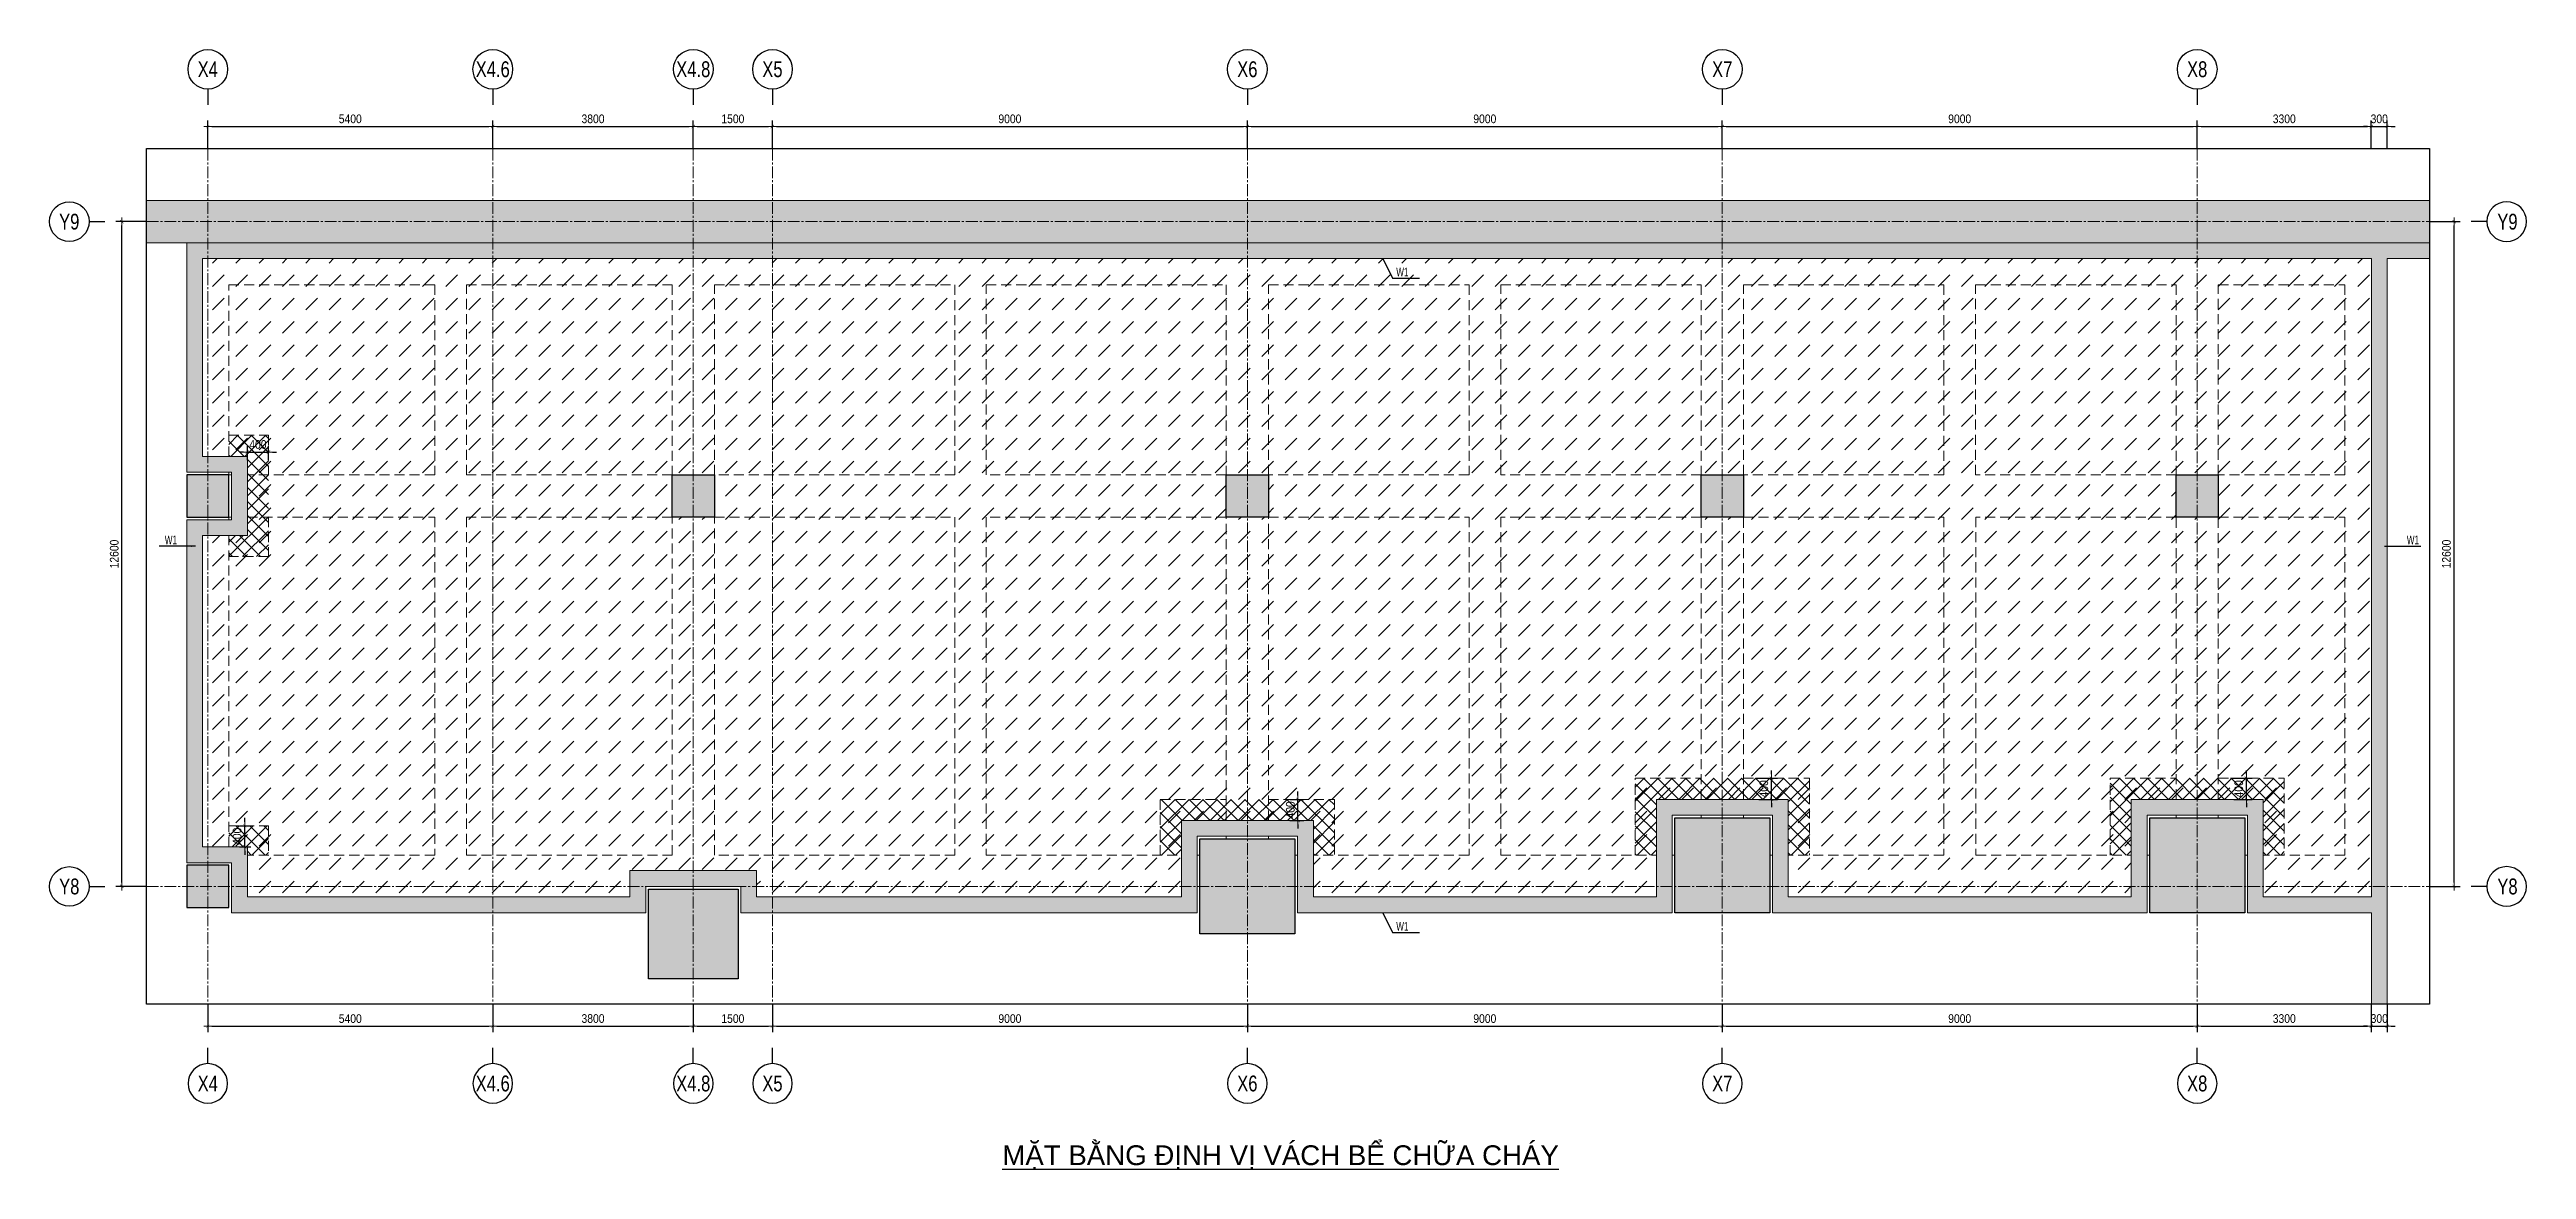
# Model space of a CAD drawing. Extents: x 512210 to 544733856, y -92216 to 2317910607.
# Drawn here: x 703897 to 750836, y -18793 to 2432 of the extents above; entities that cross this region are included whole.
import ezdxf
from ezdxf.enums import TextEntityAlignment as Align

# ---------------------------------------------------------------- set-up
doc = ezdxf.new("R2010")
doc.units = 0
doc.header["$LTSCALE"] = 300
doc.header["$MEASUREMENT"] = 0
for name, pattern in [('CENTER2', [1.125, 0.75, -0.125, 0.125, -0.125]), ('HIDDEN', [0.375, 0.25, -0.125]), ('HIDDEN2', [4.7625, 3.175, -1.5875])]:
    doc.linetypes.add(name, pattern=pattern)
doc.layers.get('0').update_dxf_attribs({"linetype": 'CONTINUOUS'})
doc.layers.get('DEFPOINTS').update_dxf_attribs({"linetype": 'CONTINUOUS'})
for name, color, linetype, lineweight in [('00-TT.Dim', 8, 'CONTINUOUS', 13), ('NDC_S_AXIS', 5, 'CENTER2', 15), ('NDC_S_BEAM', 3, 'HIDDEN2', 20), ('NDC_S_DIM', 1, 'CONTINUOUS', 15), ('NDC_S_HATCH COLUMN AND WALL', 251, 'CONTINUOUS', 13), ('NDC_S_HATCH MATERIAL', 8, 'CONTINUOUS', 13), ('NDC_S_SLAB', 2, 'CONTINUOUS', 18)]:
    doc.layers.add(name, color=color, linetype=linetype, lineweight=lineweight)
doc.layers.add('A-SYM', color=7, linetype='CONTINUOUS')
doc.layers.add('NDC_S-COLUMN', color=4, linetype='CONTINUOUS')
doc.styles.add('02. TT-ArialS', font='3t-unicode.shx', dxfattribs={"width": 0.7})
doc.styles.add('Heerim', font='', dxfattribs={"width": 0.8})
doc.styles.add('NDC_ARIAL', font='arial.ttf', dxfattribs={"width": 0.85})
doc.styles.get("Standard").update_dxf_attribs({"font": 'arial.ttf'})
doc.styles.get('Heerim').set_extended_font_data('Dotum')
doc.dimstyles.new('NDC_1-75', dxfattribs={"dimscale": 75, "dimtxt": 2.2, "dimasz": 1, "dimexe": 1.5, "dimexo": 0, "dimgap": 0.8, "dimtad": 1, "dimdec": 0, "dimdsep": 46, "dimtxsty": 'NDC_ARIAL', "dimblk": 'DIMMARK', "dimcen": 49999.938995, "dimdle": 1.5, "dimclrd": 1, "dimclre": 1, "dimclrt": 3, "dimadec": 0, "dimazin": 0, "dimtfac": 1, "dimtdec": 0, "dimtix": 1, "dimtmove": 1, "dimatfit": 3, "dimfxl": 1, "dimarcsym": 0})
pattern_1 = [(45, (0, 4129.25), (-132.58252, 132.58252), []), (135, (0, 4129.25), (-132.58252, -132.58252), [])]

msp = doc.modelspace()

# ---------------------------------------------------------------- texts
at = {"linetype": 'HIDDEN'}
msp.add_text('%%UMẶT BẰNG ĐỊNH VỊ VÁCH BỂ CHỮA CHÁY', height=375, dxfattribs=at).set_placement((721952.7, -18710.6))
at = {"layer": '00-TT.Dim', "color": 90, "style": '02. TT-ArialS', "width": 0.7}
for p in [(729417.8, -1866.5), (706080.8, -6944.6), (748568.3, -6944.6), (729417.8, -14266.5)]:
    msp.add_text('W1', height=165, dxfattribs=at).set_placement(p)

# ---------------------------------------------------------------- blocks, each defined once
blk = doc.blocks.new('*U1')
for q in [(0, 0), (0, 2)]:
    blk.add_line((0, 4), q)
blk.add_circle((0, 9), 5)
at = {"style": 'Heerim', "width": 0.8}
blk.add_attdef('NO', text='', height=4, dxfattribs=at).set_placement((-0.01, 9.02), align=Align.MIDDLE_CENTER)
blk = doc.blocks.new('DIMMARK')
at = {"layer": 'NDC_S_DIM', "color": 1}
blk.add_line((-1.5, 0), (1, 0), dxfattribs=at)
at = {"layer": 'NDC_S_DIM', "color": 2, "const_width": 0.1}
blk.add_lwpolyline([(-0.42, -0.42), (0.42, 0.42)], dxfattribs=at)
blk = doc.blocks.new('*D512')
at = {"layer": 'DEFPOINTS', "color": 0, "transparency": 16777216}
for p in [(712296, 974), (706896, 554), (712296, 554)]:
    blk.add_point(p, dxfattribs=at)
at = {"layer": 'NDC_S_DIM', "color": 1, "lineweight": -2, "transparency": 16777216}
for p, q in [((706896, 554), (706896, 1086)), ((706971, 974), (712221, 974)), ((712296, 554), (712296, 1086))]:
    blk.add_line(p, q, dxfattribs=at)
at = {"layer": 'NDC_S_DIM', "color": 1, "lineweight": -2, "transparency": 16777216, "xscale": 75, "yscale": 75, "zscale": 75, "rotation": 180}
blk.add_blockref('DIMMARK', (706896, 974), dxfattribs=at)
at = {"layer": 'NDC_S_DIM', "color": 1, "lineweight": -2, "transparency": 16777216, "xscale": 75, "yscale": 75, "zscale": 75}
blk.add_blockref('DIMMARK', (712296, 974), dxfattribs=at)
at = {"layer": 'NDC_S_DIM', "color": 3, "transparency": 16777216, "insert": (709596, 1118), "char_height": 165, "attachment_point": 5, "style": 'NDC_ARIAL'}
blk.add_mtext('5400', dxfattribs=at)
blk = doc.blocks.new('*D513')
at = {"layer": 'DEFPOINTS', "color": 0, "transparency": 16777216}
for p in [(716096, 974), (712296, 554), (716096, 554)]:
    blk.add_point(p, dxfattribs=at)
at = {"layer": 'NDC_S_DIM', "color": 1, "lineweight": -2, "transparency": 16777216}
for p, q in [((712296, 554), (712296, 1086)), ((712371, 974), (716021, 974)), ((716096, 554), (716096, 1086))]:
    blk.add_line(p, q, dxfattribs=at)
at = {"layer": 'NDC_S_DIM', "color": 1, "lineweight": -2, "transparency": 16777216, "xscale": 75, "yscale": 75, "zscale": 75, "rotation": 180}
blk.add_blockref('DIMMARK', (712296, 974), dxfattribs=at)
at = {"layer": 'NDC_S_DIM', "color": 1, "lineweight": -2, "transparency": 16777216, "xscale": 75, "yscale": 75, "zscale": 75}
blk.add_blockref('DIMMARK', (716096, 974), dxfattribs=at)
at = {"layer": 'NDC_S_DIM', "color": 3, "transparency": 16777216, "insert": (714196, 1118), "char_height": 165, "attachment_point": 5, "style": 'NDC_ARIAL'}
blk.add_mtext('3800', dxfattribs=at)
blk = doc.blocks.new('*D514')
at = {"layer": 'DEFPOINTS', "color": 0, "transparency": 16777216}
for p in [(717596, 974), (716096, 554), (717596, 554)]:
    blk.add_point(p, dxfattribs=at)
at = {"layer": 'NDC_S_DIM', "color": 1, "lineweight": -2, "transparency": 16777216}
for p, q in [((716096, 554), (716096, 1086)), ((716171, 974), (717521, 974)), ((717596, 554), (717596, 1086))]:
    blk.add_line(p, q, dxfattribs=at)
at = {"layer": 'NDC_S_DIM', "color": 1, "lineweight": -2, "transparency": 16777216, "xscale": 75, "yscale": 75, "zscale": 75, "rotation": 180}
blk.add_blockref('DIMMARK', (716096, 974), dxfattribs=at)
at = {"layer": 'NDC_S_DIM', "color": 1, "lineweight": -2, "transparency": 16777216, "xscale": 75, "yscale": 75, "zscale": 75}
blk.add_blockref('DIMMARK', (717596, 974), dxfattribs=at)
at = {"layer": 'NDC_S_DIM', "color": 3, "transparency": 16777216, "insert": (716846, 1118), "char_height": 165, "attachment_point": 5, "style": 'NDC_ARIAL'}
blk.add_mtext('1500', dxfattribs=at)
blk = doc.blocks.new('*D515')
at = {"layer": 'DEFPOINTS', "color": 0, "transparency": 16777216}
for p in [(726596, 974), (717596, 554), (726596, 554)]:
    blk.add_point(p, dxfattribs=at)
at = {"layer": 'NDC_S_DIM', "color": 1, "lineweight": -2, "transparency": 16777216}
for p, q in [((717596, 554), (717596, 1086)), ((717671, 974), (726521, 974)), ((726596, 554), (726596, 1086))]:
    blk.add_line(p, q, dxfattribs=at)
at = {"layer": 'NDC_S_DIM', "color": 1, "lineweight": -2, "transparency": 16777216, "xscale": 75, "yscale": 75, "zscale": 75, "rotation": 180}
blk.add_blockref('DIMMARK', (717596, 974), dxfattribs=at)
at = {"layer": 'NDC_S_DIM', "color": 1, "lineweight": -2, "transparency": 16777216, "xscale": 75, "yscale": 75, "zscale": 75}
blk.add_blockref('DIMMARK', (726596, 974), dxfattribs=at)
at = {"layer": 'NDC_S_DIM', "color": 3, "transparency": 16777216, "insert": (722096, 1118), "char_height": 165, "attachment_point": 5, "style": 'NDC_ARIAL'}
blk.add_mtext('9000', dxfattribs=at)
blk = doc.blocks.new('*D516')
at = {"layer": 'DEFPOINTS', "color": 0, "transparency": 16777216}
for p in [(735596, 974), (726596, 554), (735596, 554)]:
    blk.add_point(p, dxfattribs=at)
at = {"layer": 'NDC_S_DIM', "color": 1, "lineweight": -2, "transparency": 16777216}
for p, q in [((726596, 554), (726596, 1086)), ((726671, 974), (735521, 974)), ((735596, 554), (735596, 1086))]:
    blk.add_line(p, q, dxfattribs=at)
at = {"layer": 'NDC_S_DIM', "color": 1, "lineweight": -2, "transparency": 16777216, "xscale": 75, "yscale": 75, "zscale": 75, "rotation": 180}
blk.add_blockref('DIMMARK', (726596, 974), dxfattribs=at)
at = {"layer": 'NDC_S_DIM', "color": 1, "lineweight": -2, "transparency": 16777216, "xscale": 75, "yscale": 75, "zscale": 75}
blk.add_blockref('DIMMARK', (735596, 974), dxfattribs=at)
at = {"layer": 'NDC_S_DIM', "color": 3, "transparency": 16777216, "insert": (731096, 1118), "char_height": 165, "attachment_point": 5, "style": 'NDC_ARIAL'}
blk.add_mtext('9000', dxfattribs=at)
blk = doc.blocks.new('*D517')
at = {"layer": 'DEFPOINTS', "color": 0, "transparency": 16777216}
for p in [(744596, 974), (735596, 554), (744596, 554)]:
    blk.add_point(p, dxfattribs=at)
at = {"layer": 'NDC_S_DIM', "color": 1, "lineweight": -2, "transparency": 16777216}
for p, q in [((735596, 554), (735596, 1086)), ((735671, 974), (744521, 974)), ((744596, 554), (744596, 1086))]:
    blk.add_line(p, q, dxfattribs=at)
at = {"layer": 'NDC_S_DIM', "color": 1, "lineweight": -2, "transparency": 16777216, "xscale": 75, "yscale": 75, "zscale": 75, "rotation": 180}
blk.add_blockref('DIMMARK', (735596, 974), dxfattribs=at)
at = {"layer": 'NDC_S_DIM', "color": 1, "lineweight": -2, "transparency": 16777216, "xscale": 75, "yscale": 75, "zscale": 75}
blk.add_blockref('DIMMARK', (744596, 974), dxfattribs=at)
at = {"layer": 'NDC_S_DIM', "color": 3, "transparency": 16777216, "insert": (740096, 1118), "char_height": 165, "attachment_point": 5, "style": 'NDC_ARIAL'}
blk.add_mtext('9000', dxfattribs=at)
blk = doc.blocks.new('*D518')
at = {"layer": 'DEFPOINTS', "color": 0, "transparency": 16777216}
for p in [(747896, 974), (744596, 554), (747896, 554)]:
    blk.add_point(p, dxfattribs=at)
at = {"layer": 'NDC_S_DIM', "color": 1, "lineweight": -2, "transparency": 16777216}
for p, q in [((744596, 554), (744596, 1086)), ((744671, 974), (747821, 974)), ((747896, 554), (747896, 1086))]:
    blk.add_line(p, q, dxfattribs=at)
at = {"layer": 'NDC_S_DIM', "color": 1, "lineweight": -2, "transparency": 16777216, "xscale": 75, "yscale": 75, "zscale": 75, "rotation": 180}
blk.add_blockref('DIMMARK', (744596, 974), dxfattribs=at)
at = {"layer": 'NDC_S_DIM', "color": 1, "lineweight": -2, "transparency": 16777216, "xscale": 75, "yscale": 75, "zscale": 75}
blk.add_blockref('DIMMARK', (747896, 974), dxfattribs=at)
at = {"layer": 'NDC_S_DIM', "color": 3, "transparency": 16777216, "insert": (746246, 1118), "char_height": 165, "attachment_point": 5, "style": 'NDC_ARIAL'}
blk.add_mtext('3300', dxfattribs=at)
blk = doc.blocks.new('*D519')
at = {"layer": 'DEFPOINTS', "color": 0, "transparency": 16777216}
for p in [(748196, 974), (747896, 554), (748196, 554)]:
    blk.add_point(p, dxfattribs=at)
at = {"layer": 'NDC_S_DIM', "color": 1, "lineweight": -2, "transparency": 16777216}
for p, q in [((747821, 974), (747746, 974)), ((747896, 554), (747896, 1086)), ((747896, 974), (748196, 974)), ((748196, 554), (748196, 1086)), ((748271, 974), (748346, 974))]:
    blk.add_line(p, q, dxfattribs=at)
at = {"layer": 'NDC_S_DIM', "color": 1, "lineweight": -2, "transparency": 16777216, "xscale": 75, "yscale": 75, "zscale": 75}
blk.add_blockref('DIMMARK', (747896, 974), dxfattribs=at)
at = {"layer": 'NDC_S_DIM', "color": 1, "lineweight": -2, "transparency": 16777216, "xscale": 75, "yscale": 75, "zscale": 75, "rotation": 180}
blk.add_blockref('DIMMARK', (748196, 974), dxfattribs=at)
at = {"layer": 'NDC_S_DIM', "color": 3, "transparency": 16777216, "insert": (748046, 1118), "char_height": 165, "attachment_point": 5, "style": 'NDC_ARIAL'}
blk.add_mtext('300', dxfattribs=at)
blk = doc.blocks.new('*D526')
at = {"layer": 'DEFPOINTS', "color": 0, "transparency": 16777216}
for p in [(706896, -15659), (712296, -15659), (712296, -16079)]:
    blk.add_point(p, dxfattribs=at)
at = {"layer": 'NDC_S_DIM', "color": 1, "lineweight": -2, "transparency": 16777216}
for p, q in [((706896, -15659), (706896, -16191)), ((712296, -15659), (712296, -16191)), ((706971, -16079), (712221, -16079))]:
    blk.add_line(p, q, dxfattribs=at)
at = {"layer": 'NDC_S_DIM', "color": 1, "lineweight": -2, "transparency": 16777216, "xscale": 75, "yscale": 75, "zscale": 75, "rotation": 180}
blk.add_blockref('DIMMARK', (706896, -16079), dxfattribs=at)
at = {"layer": 'NDC_S_DIM', "color": 1, "lineweight": -2, "transparency": 16777216, "xscale": 75, "yscale": 75, "zscale": 75}
blk.add_blockref('DIMMARK', (712296, -16079), dxfattribs=at)
at = {"layer": 'NDC_S_DIM', "color": 3, "transparency": 16777216, "insert": (709596, -15935), "char_height": 165, "attachment_point": 5, "style": 'NDC_ARIAL'}
blk.add_mtext('5400', dxfattribs=at)
blk = doc.blocks.new('*D527')
at = {"layer": 'DEFPOINTS', "color": 0, "transparency": 16777216}
for p in [(712296, -15659), (716096, -15659), (716096, -16079)]:
    blk.add_point(p, dxfattribs=at)
at = {"layer": 'NDC_S_DIM', "color": 1, "lineweight": -2, "transparency": 16777216}
for p, q in [((712296, -15659), (712296, -16191)), ((716096, -15659), (716096, -16191)), ((712371, -16079), (716021, -16079))]:
    blk.add_line(p, q, dxfattribs=at)
at = {"layer": 'NDC_S_DIM', "color": 1, "lineweight": -2, "transparency": 16777216, "xscale": 75, "yscale": 75, "zscale": 75, "rotation": 180}
blk.add_blockref('DIMMARK', (712296, -16079), dxfattribs=at)
at = {"layer": 'NDC_S_DIM', "color": 1, "lineweight": -2, "transparency": 16777216, "xscale": 75, "yscale": 75, "zscale": 75}
blk.add_blockref('DIMMARK', (716096, -16079), dxfattribs=at)
at = {"layer": 'NDC_S_DIM', "color": 3, "transparency": 16777216, "insert": (714196, -15934), "char_height": 165, "attachment_point": 5, "style": 'NDC_ARIAL'}
blk.add_mtext('3800', dxfattribs=at)
blk = doc.blocks.new('*D520')
at = {"layer": 'DEFPOINTS', "color": 0, "transparency": 16777216}
for p in [(716096, -15659), (717596, -15659), (717596, -16079)]:
    blk.add_point(p, dxfattribs=at)
at = {"layer": 'NDC_S_DIM', "color": 1, "lineweight": -2, "transparency": 16777216}
for p, q in [((716096, -15659), (716096, -16191)), ((717596, -15659), (717596, -16191)), ((716171, -16079), (717521, -16079))]:
    blk.add_line(p, q, dxfattribs=at)
at = {"layer": 'NDC_S_DIM', "color": 1, "lineweight": -2, "transparency": 16777216, "xscale": 75, "yscale": 75, "zscale": 75, "rotation": 180}
blk.add_blockref('DIMMARK', (716096, -16079), dxfattribs=at)
at = {"layer": 'NDC_S_DIM', "color": 1, "lineweight": -2, "transparency": 16777216, "xscale": 75, "yscale": 75, "zscale": 75}
blk.add_blockref('DIMMARK', (717596, -16079), dxfattribs=at)
at = {"layer": 'NDC_S_DIM', "color": 3, "transparency": 16777216, "insert": (716846, -15935), "char_height": 165, "attachment_point": 5, "style": 'NDC_ARIAL'}
blk.add_mtext('1500', dxfattribs=at)
blk = doc.blocks.new('*D521')
at = {"layer": 'DEFPOINTS', "color": 0, "transparency": 16777216}
for p in [(717596, -15659), (726596, -15659), (726596, -16079)]:
    blk.add_point(p, dxfattribs=at)
at = {"layer": 'NDC_S_DIM', "color": 1, "lineweight": -2, "transparency": 16777216}
for p, q in [((717596, -15659), (717596, -16191)), ((726596, -15659), (726596, -16191)), ((717671, -16079), (726521, -16079))]:
    blk.add_line(p, q, dxfattribs=at)
at = {"layer": 'NDC_S_DIM', "color": 1, "lineweight": -2, "transparency": 16777216, "xscale": 75, "yscale": 75, "zscale": 75, "rotation": 180}
blk.add_blockref('DIMMARK', (717596, -16079), dxfattribs=at)
at = {"layer": 'NDC_S_DIM', "color": 1, "lineweight": -2, "transparency": 16777216, "xscale": 75, "yscale": 75, "zscale": 75}
blk.add_blockref('DIMMARK', (726596, -16079), dxfattribs=at)
at = {"layer": 'NDC_S_DIM', "color": 3, "transparency": 16777216, "insert": (722096, -15935), "char_height": 165, "attachment_point": 5, "style": 'NDC_ARIAL'}
blk.add_mtext('9000', dxfattribs=at)
blk = doc.blocks.new('*D522')
at = {"layer": 'DEFPOINTS', "color": 0, "transparency": 16777216}
for p in [(726596, -15659), (735596, -15659), (735596, -16079)]:
    blk.add_point(p, dxfattribs=at)
at = {"layer": 'NDC_S_DIM', "color": 1, "lineweight": -2, "transparency": 16777216}
for p, q in [((726596, -15659), (726596, -16191)), ((735596, -15659), (735596, -16191)), ((726671, -16079), (735521, -16079))]:
    blk.add_line(p, q, dxfattribs=at)
at = {"layer": 'NDC_S_DIM', "color": 1, "lineweight": -2, "transparency": 16777216, "xscale": 75, "yscale": 75, "zscale": 75, "rotation": 180}
blk.add_blockref('DIMMARK', (726596, -16079), dxfattribs=at)
at = {"layer": 'NDC_S_DIM', "color": 1, "lineweight": -2, "transparency": 16777216, "xscale": 75, "yscale": 75, "zscale": 75}
blk.add_blockref('DIMMARK', (735596, -16079), dxfattribs=at)
at = {"layer": 'NDC_S_DIM', "color": 3, "transparency": 16777216, "insert": (731096, -15935), "char_height": 165, "attachment_point": 5, "style": 'NDC_ARIAL'}
blk.add_mtext('9000', dxfattribs=at)
blk = doc.blocks.new('*D523')
at = {"layer": 'DEFPOINTS', "color": 0, "transparency": 16777216}
for p in [(735596, -15659), (744596, -15659), (744596, -16079)]:
    blk.add_point(p, dxfattribs=at)
at = {"layer": 'NDC_S_DIM', "color": 1, "lineweight": -2, "transparency": 16777216}
for p, q in [((735596, -15659), (735596, -16191)), ((744596, -15659), (744596, -16191)), ((735671, -16079), (744521, -16079))]:
    blk.add_line(p, q, dxfattribs=at)
at = {"layer": 'NDC_S_DIM', "color": 1, "lineweight": -2, "transparency": 16777216, "xscale": 75, "yscale": 75, "zscale": 75, "rotation": 180}
blk.add_blockref('DIMMARK', (735596, -16079), dxfattribs=at)
at = {"layer": 'NDC_S_DIM', "color": 1, "lineweight": -2, "transparency": 16777216, "xscale": 75, "yscale": 75, "zscale": 75}
blk.add_blockref('DIMMARK', (744596, -16079), dxfattribs=at)
at = {"layer": 'NDC_S_DIM', "color": 3, "transparency": 16777216, "insert": (740096, -15935), "char_height": 165, "attachment_point": 5, "style": 'NDC_ARIAL'}
blk.add_mtext('9000', dxfattribs=at)
blk = doc.blocks.new('*D524')
at = {"layer": 'DEFPOINTS', "color": 0, "transparency": 16777216}
for p in [(744596, -15659), (747896, -15659), (747896, -16079)]:
    blk.add_point(p, dxfattribs=at)
at = {"layer": 'NDC_S_DIM', "color": 1, "lineweight": -2, "transparency": 16777216}
for p, q in [((744596, -15659), (744596, -16191)), ((747896, -15659), (747896, -16191)), ((744671, -16079), (747821, -16079))]:
    blk.add_line(p, q, dxfattribs=at)
at = {"layer": 'NDC_S_DIM', "color": 1, "lineweight": -2, "transparency": 16777216, "xscale": 75, "yscale": 75, "zscale": 75, "rotation": 180}
blk.add_blockref('DIMMARK', (744596, -16079), dxfattribs=at)
at = {"layer": 'NDC_S_DIM', "color": 1, "lineweight": -2, "transparency": 16777216, "xscale": 75, "yscale": 75, "zscale": 75}
blk.add_blockref('DIMMARK', (747896, -16079), dxfattribs=at)
at = {"layer": 'NDC_S_DIM', "color": 3, "transparency": 16777216, "insert": (746246, -15934), "char_height": 165, "attachment_point": 5, "style": 'NDC_ARIAL'}
blk.add_mtext('3300', dxfattribs=at)
blk = doc.blocks.new('*D525')
at = {"layer": 'DEFPOINTS', "color": 0, "transparency": 16777216}
for p in [(747896, -15659), (748196, -15659), (748196, -16079)]:
    blk.add_point(p, dxfattribs=at)
at = {"layer": 'NDC_S_DIM', "color": 1, "lineweight": -2, "transparency": 16777216}
for p, q in [((747896, -15659), (747896, -16191)), ((748196, -15659), (748196, -16191)), ((747821, -16079), (747746, -16079)), ((747896, -16079), (748196, -16079)), ((748271, -16079), (748346, -16079))]:
    blk.add_line(p, q, dxfattribs=at)
at = {"layer": 'NDC_S_DIM', "color": 1, "lineweight": -2, "transparency": 16777216, "xscale": 75, "yscale": 75, "zscale": 75}
blk.add_blockref('DIMMARK', (747896, -16079), dxfattribs=at)
at = {"layer": 'NDC_S_DIM', "color": 1, "lineweight": -2, "transparency": 16777216, "xscale": 75, "yscale": 75, "zscale": 75, "rotation": 180}
blk.add_blockref('DIMMARK', (748196, -16079), dxfattribs=at)
at = {"layer": 'NDC_S_DIM', "color": 3, "transparency": 16777216, "insert": (748046, -15934), "char_height": 165, "attachment_point": 5, "style": 'NDC_ARIAL'}
blk.add_mtext('300', dxfattribs=at)
blk = doc.blocks.new('*D528')
at = {"layer": 'DEFPOINTS', "color": 0, "transparency": 16777216}
for p in [(705268, -829), (705737, -829), (705737, -13429)]:
    blk.add_point(p, dxfattribs=at)
at = {"layer": 'NDC_S_DIM', "color": 1, "lineweight": -2, "transparency": 16777216}
for p, q in [((705737, -829), (705156, -829)), ((705268, -13354), (705268, -904)), ((705737, -13429), (705156, -13429))]:
    blk.add_line(p, q, dxfattribs=at)
at = {"layer": 'NDC_S_DIM', "color": 1, "lineweight": -2, "transparency": 16777216, "xscale": 75, "yscale": 75, "zscale": 75}
for p, rotation in [((705268, -829), 90), ((705268, -13429), 270)]:
    blk.add_blockref('DIMMARK', p, dxfattribs=dict(at, rotation=rotation))
at = {"layer": 'NDC_S_DIM', "color": 3, "transparency": 16777216, "insert": (705124, -7129), "char_height": 165, "attachment_point": 5, "rotation": 90, "style": 'NDC_ARIAL'}
blk.add_mtext('12600', dxfattribs=at)
blk = doc.blocks.new('*D529')
at = {"layer": 'DEFPOINTS', "color": 0, "transparency": 16777216}
for p in [(748996, -829), (749464, -829), (748996, -13429)]:
    blk.add_point(p, dxfattribs=at)
at = {"layer": 'NDC_S_DIM', "color": 1, "lineweight": -2, "transparency": 16777216}
for p, q in [((748996, -829), (749577, -829)), ((749464, -13354), (749464, -904)), ((748996, -13429), (749577, -13429))]:
    blk.add_line(p, q, dxfattribs=at)
at = {"layer": 'NDC_S_DIM', "color": 1, "lineweight": -2, "transparency": 16777216, "xscale": 75, "yscale": 75, "zscale": 75}
for p, rotation in [((749464, -829), 90), ((749464, -13429), 270)]:
    blk.add_blockref('DIMMARK', p, dxfattribs=dict(at, rotation=rotation))
at = {"layer": 'NDC_S_DIM', "color": 3, "transparency": 16777216, "insert": (749320, -7129), "char_height": 165, "attachment_point": 5, "rotation": 90, "style": 'NDC_ARIAL'}
blk.add_mtext('12600', dxfattribs=at)
blk = doc.blocks.new('*D680')
at = {"layer": 'DEFPOINTS', "color": 0, "transparency": 16777216}
for p in [(727400, -11779), (727400, -12179), (727555, -11779)]:
    blk.add_point(p, dxfattribs=at)
at = {"layer": 'NDC_S_DIM', "color": 1, "lineweight": -2, "transparency": 16777216}
for p, q in [((727555, -11704), (727555, -11629)), ((727400, -11779), (727668, -11779)), ((727400, -12179), (727668, -12179)), ((727555, -12179), (727555, -11779)), ((727555, -12254), (727555, -12329))]:
    blk.add_line(p, q, dxfattribs=at)
at = {"layer": 'NDC_S_DIM', "color": 1, "lineweight": -2, "transparency": 16777216, "xscale": 75, "yscale": 75, "zscale": 75}
for p, rotation in [((727555, -11779), 270), ((727555, -12179), 90)]:
    blk.add_blockref('DIMMARK', p, dxfattribs=dict(at, rotation=rotation))
at = {"layer": 'NDC_S_DIM', "color": 3, "transparency": 16777216, "insert": (727411, -11979), "char_height": 165, "attachment_point": 5, "rotation": 90, "style": 'NDC_ARIAL'}
blk.add_mtext('400', dxfattribs=at)
blk = doc.blocks.new('*D681')
at = {"layer": 'DEFPOINTS', "color": 0, "transparency": 16777216}
for p in [(736225, -11379), (736528, -11379), (736290, -11779)]:
    blk.add_point(p, dxfattribs=at)
at = {"layer": 'NDC_S_DIM', "color": 1, "lineweight": -2, "transparency": 16777216}
for p, q in [((736528, -11304), (736528, -11229)), ((736225, -11379), (736640, -11379)), ((736528, -11779), (736528, -11379)), ((736290, -11779), (736640, -11779)), ((736528, -11854), (736528, -11929))]:
    blk.add_line(p, q, dxfattribs=at)
at = {"layer": 'NDC_S_DIM', "color": 1, "lineweight": -2, "transparency": 16777216, "xscale": 75, "yscale": 75, "zscale": 75}
for p, rotation in [((736528, -11379), 270), ((736528, -11779), 90)]:
    blk.add_blockref('DIMMARK', p, dxfattribs=dict(at, rotation=rotation))
at = {"layer": 'NDC_S_DIM', "color": 3, "transparency": 16777216, "insert": (736384, -11579), "char_height": 165, "attachment_point": 5, "rotation": 90, "style": 'NDC_ARIAL'}
blk.add_mtext('400', dxfattribs=at)
blk = doc.blocks.new('*D682')
at = {"layer": 'DEFPOINTS', "color": 0, "transparency": 16777216}
for p in [(745225, -11379), (745528, -11379), (745290, -11779)]:
    blk.add_point(p, dxfattribs=at)
at = {"layer": 'NDC_S_DIM', "color": 1, "lineweight": -2, "transparency": 16777216}
for p, q in [((745528, -11304), (745528, -11229)), ((745225, -11379), (745640, -11379)), ((745528, -11779), (745528, -11379)), ((745290, -11779), (745640, -11779)), ((745528, -11854), (745528, -11929))]:
    blk.add_line(p, q, dxfattribs=at)
at = {"layer": 'NDC_S_DIM', "color": 1, "lineweight": -2, "transparency": 16777216, "xscale": 75, "yscale": 75, "zscale": 75}
for p, rotation in [((745528, -11379), 270), ((745528, -11779), 90)]:
    blk.add_blockref('DIMMARK', p, dxfattribs=dict(at, rotation=rotation))
at = {"layer": 'NDC_S_DIM', "color": 3, "transparency": 16777216, "insert": (745384, -11579), "char_height": 165, "attachment_point": 5, "rotation": 90, "style": 'NDC_ARIAL'}
blk.add_mtext('400', dxfattribs=at)
blk = doc.blocks.new('*D683')
at = {"layer": 'DEFPOINTS', "color": 0, "transparency": 16777216}
for p in [(707646, -5348), (708046, -5197), (708046, -5348)]:
    blk.add_point(p, dxfattribs=at)
at = {"layer": 'NDC_S_DIM', "color": 1, "lineweight": -2, "transparency": 16777216}
for p, q in [((707646, -5348), (707646, -5084)), ((708046, -5348), (708046, -5084)), ((707571, -5197), (707496, -5197)), ((707646, -5197), (708046, -5197)), ((708121, -5197), (708196, -5197))]:
    blk.add_line(p, q, dxfattribs=at)
at = {"layer": 'NDC_S_DIM', "color": 1, "lineweight": -2, "transparency": 16777216, "xscale": 75, "yscale": 75, "zscale": 75}
blk.add_blockref('DIMMARK', (707646, -5197), dxfattribs=at)
at = {"layer": 'NDC_S_DIM', "color": 1, "lineweight": -2, "transparency": 16777216, "xscale": 75, "yscale": 75, "zscale": 75, "rotation": 180}
blk.add_blockref('DIMMARK', (708046, -5197), dxfattribs=at)
at = {"layer": 'NDC_S_DIM', "color": 3, "transparency": 16777216, "insert": (707846, -5053), "char_height": 165, "attachment_point": 5, "style": 'NDC_ARIAL'}
blk.add_mtext('400', dxfattribs=at)
blk = doc.blocks.new('*D684')
at = {"layer": 'DEFPOINTS', "color": 0, "transparency": 16777216}
for p in [(707495, -12279), (707596, -12279), (707495, -12679)]:
    blk.add_point(p, dxfattribs=at)
at = {"layer": 'NDC_S_DIM', "color": 1, "lineweight": -2, "transparency": 16777216}
for p, q in [((707596, -12204), (707596, -12129)), ((707495, -12279), (707709, -12279)), ((707596, -12679), (707596, -12279)), ((707495, -12679), (707709, -12679)), ((707596, -12754), (707596, -12829))]:
    blk.add_line(p, q, dxfattribs=at)
at = {"layer": 'NDC_S_DIM', "color": 1, "lineweight": -2, "transparency": 16777216, "xscale": 75, "yscale": 75, "zscale": 75}
for p, rotation in [((707596, -12279), 270), ((707596, -12679), 90)]:
    blk.add_blockref('DIMMARK', p, dxfattribs=dict(at, rotation=rotation))
at = {"layer": 'NDC_S_DIM', "color": 3, "transparency": 16777216, "insert": (707452, -12479), "char_height": 165, "attachment_point": 5, "rotation": 90, "style": 'NDC_ARIAL'}
blk.add_mtext('400', dxfattribs=at)

# ---------------------------------------------------------------- dimensions: what is measured, and where the dimension line sits
at = {"layer": 'NDC_S_DIM'}
for base, p1, p2, picture, middle in [((712296.5, 973.8), (706896.5, 554), (712296.5, 554), '*D512', (709596.5, 1118)), ((716096.5, 973.8), (712296.5, 554), (716096.5, 554), '*D513', (714196.5, 1118.1)), ((717596.5, 973.8), (716096.5, 554), (717596.5, 554), '*D514', (716846.5, 1118)), ((726596.5, 973.8), (717596.5, 554), (726596.5, 554), '*D515', (722096.5, 1118)), ((735596.5, 973.8), (726596.5, 554), (735596.5, 554), '*D516', (731096.5, 1118)), ((744596.5, 973.8), (735596.5, 554), (744596.5, 554), '*D517', (740096.5, 1118)), ((747896.5, 973.8), (744596.5, 554), (747896.5, 554), '*D518', (746246.5, 1118.1)), ((748196.5, 973.8), (747896.5, 554), (748196.5, 554), '*D519', (748046.5, 1118.1)), ((708046.5, -5196.8), (707646.5, -5347.5), (708046.5, -5347.5), '*D683', (707846.5, -5052.6)), ((712296.5, -16078.8), (706896.5, -15659.1), (712296.5, -15659.1), '*D526', (709596.5, -15934.6)), ((716096.5, -16078.8), (712296.5, -15659.1), (716096.5, -15659.1), '*D527', (714196.5, -15934.5)), ((717596.5, -16078.8), (716096.5, -15659.1), (717596.5, -15659.1), '*D520', (716846.5, -15934.6)), ((726596.5, -16078.8), (717596.5, -15659.1), (726596.5, -15659.1), '*D521', (722096.5, -15934.6)), ((735596.5, -16078.8), (726596.5, -15659.1), (735596.5, -15659.1), '*D522', (731096.5, -15934.6)), ((744596.5, -16078.8), (735596.5, -15659.1), (744596.5, -15659.1), '*D523', (740096.5, -15934.6)), ((747896.5, -16078.8), (744596.5, -15659.1), (747896.5, -15659.1), '*D524', (746246.5, -15934.5)), ((748196.5, -16078.8), (747896.5, -15659.1), (748196.5, -15659.1), '*D525', (748046.5, -15934.5))]:
    dim = msp.add_linear_dim(base=base, p1=p1, p2=p2, dimstyle='NDC_1-75', dxfattribs=at)
    dim.commit()
    dim.dimension.update_dxf_attribs({"geometry": picture, "text_midpoint": middle})
for base, p1, p2, picture, middle in [((705268.3, -829.1), (705736.7, -13429.1), (705736.7, -829.1), '*D528', (705124.1, -7129.1)), ((749464.3, -829.1), (748995.9, -13429.1), (748995.9, -829.1), '*D529', (749320.1, -7129.1)), ((736527.8, -11379.1), (736289.6, -11779.1), (736225.5, -11379.1), '*D681', (736383.5, -11579.1)), ((745527.8, -11379.1), (745289.6, -11779.1), (745225.5, -11379.1), '*D682', (745383.5, -11579.1)), ((727555.1, -11779.1), (727400.2, -12179.1), (727400.2, -11779.1), '*D680', (727410.8, -11979.1)), ((707596.3, -12279.1), (707495.3, -12679.1), (707495.3, -12279.1), '*D684', (707452, -12479.1))]:
    dim = msp.add_linear_dim(base=base, p1=p1, p2=p2, angle=90, dimstyle='NDC_1-75', dxfattribs=at)
    dim.commit()
    dim.dimension.update_dxf_attribs({"geometry": picture, "text_midpoint": middle})

# ---------------------------------------------------------------- hatches: boundary and pattern name
at = {"layer": 'NDC_S_HATCH COLUMN AND WALL'}
for points in [[(707296.5, -5629.1), (706496.5, -5629.1), (706496.5, -6429.1), (707296.5, -6429.1)], [(715696.5, -5629.1), (716496.5, -5629.1), (716496.5, -6429.1), (715696.5, -6429.1)], [(726196.5, -5629.1), (726996.5, -5629.1), (726996.5, -6429.1), (726196.5, -6429.1)], [(735196.5, -5629.1), (735996.5, -5629.1), (735996.5, -6429.1), (735196.5, -6429.1)], [(744196.5, -5629.1), (744996.5, -5629.1), (744996.5, -6429.1), (744196.5, -6429.1)], [(734696.5, -12129.1), (736496.5, -12129.1), (736496.5, -13929.1), (734696.5, -13929.1)], [(743696.5, -12129.1), (745496.5, -12129.1), (745496.5, -13929.1), (743696.5, -13929.1)], [(725696.5, -12529.1), (727496.5, -12529.1), (727496.5, -14329.1), (725696.5, -14329.1)], [(707296.5, -13029.1), (706496.5, -13029.1), (706496.5, -13829.1), (707296.5, -13829.1)], [(715246.5, -13479.1), (716946.5, -13479.1), (716946.5, -15179.1), (715246.5, -15179.1)]]:
    msp.add_hatch(color=256, dxfattribs=at).paths.add_polyline_path(points)
at = {"layer": 'NDC_S_HATCH MATERIAL'}
h = msp.add_hatch(dxfattribs=at)
h.set_pattern_fill('BT-01', color=256, scale=100, style=0, pattern_type=2)
h.set_pattern_definition([(50, (63075, 4129.25), (717.2602, -62.75213), [75, -825]), (355, (63075, 4129.25), (-138.7513, 752.1921), [60, -660]), (100.4514, (63134.8, 4124), (578.5094, 689.43954), [63.7402, -701.1421]), (46.1842, (63075, 4329.25), (1067.241, -165.519), [112.5, -1237.5]), (96.6356, (63163.9, 4315.5), (934.6627, 974.1179), [95.6103, -1051.713]), (351.1842, (63075, 4329.3), (934.662, 974.1186), [90, -990]), (21, (63175, 4279.25), (596.90705, -402.6189), [75, -825]), (326, (63175, 4279.25), (243.3153, 725.15005), [60, -660]), (71.4514, (63224.74, 4245.7), (840.2226, 322.5305), [63.7402, -701.1421]), (37.5, (63075, 4129.25), (12.15986, 332.89385), [0, -652, 0, -670, 0, -662.5]), (7.5, (63075, 4129.25), (263.06954, 394.41171), [0, -382, 0, -637, 0, -252.5]), (327.5, (62852, 4129.25), (533.82244, -22.55487), [0, -250, 0, -780, 0, -1035]), (317.5, (62752, 4129.25), (583.18617, 100.10498), [0, -325, 0, -518, 0, -735]), (45, (63075, 4129.25), (-300.52038, 300.52038), []), (45, (63075, 4251.75), (-300.52038, 300.52038), [])])
h.paths.add_polyline_path([(748995.9, -429.1), (705736.7, -429.1), (705736.7, -1229.1), (748995.9, -1229.1)])
h = msp.add_hatch(dxfattribs=at)
h.set_pattern_fill('BT-01', color=256, scale=50, pattern_type=2)
h.set_pattern_definition([(50, (63075, 4129.25), (358.63009, -31.37607), [37.5, -412.5]), (355, (63075, 4129.25), (-69.37567, 376.09607), [30, -330]), (100.4514, (63104.9, 4126.64), (289.25469, 344.71977), [31.8701, -350.57106]), (46.1842, (63075, 4229.25), (533.62052, -82.7595), [56.25, -618.75]), (96.6356, (63119.47, 4222.36), (467.33135, 487.05894), [47.80514, -525.8565]), (351.1842, (63075, 4229.25), (467.33097, 487.0593), [45, -495]), (21, (63125, 4204.25), (298.45353, -201.30945), [37.5, -412.5]), (326, (63125, 4204.25), (121.65767, 362.57502), [30, -330]), (71.4514, (63149.87, 4187.48), (420.11131, 161.26525), [31.8701, -350.57106]), (37.5, (63075, 4129.25), (6.079928, 166.446927), [0, -326, 0, -335, 0, -331.25]), (7.5, (63075, 4129.25), (131.53477, 197.205856), [0, -191, 0, -318.5, 0, -126.25]), (327.5, (62963.5, 4129.25), (266.911218, -11.277436), [0, -125, 0, -390, 0, -517.5]), (317.5, (62913.5, 4129.25), (291.593085, 50.05249), [0, -162.5, 0, -259, 0, -367.5]), (45, (63075, 4129.25), (-150.26019, 150.26019), []), (45, (63075, 4190.5), (-150.26019, 150.26019), [])])
h.paths.add_polyline_path([(748196.5, -1529.1), (748995.9, -1529.1), (748995.9, -1229.1), (706496.5, -1229.1), (706496.5, -5579.1), (707346.5, -5579.1), (707346.5, -6479.1), (706496.5, -6479.1), (706496.5, -12979.1), (707346.5, -12979.1), (707346.5, -13929.1), (715196.5, -13929.1), (715196.5, -13429.1), (716996.5, -13429.1), (716996.5, -13929.1), (725646.5, -13929.1), (725646.5, -12479.1), (727546.5, -12479.1), (727546.5, -13929.1), (734646.5, -13929.1), (734646.5, -12079.1), (736546.5, -12079.1), (736546.5, -13929.1), (743646.5, -13929.1), (743646.5, -12079.1), (745546.5, -12079.1), (745546.5, -13929.1), (747896.5, -13929.1), (747896.5, -15659.1), (748196.5, -15659.1)])
h.paths.add_polyline_path([(706796.5, -1529.1), (747896.5, -1529.1), (747896.5, -13629.1), (745846.5, -13629.1), (745846.5, -11779.1), (743346.5, -11779.1), (743346.5, -13629.1), (736846.5, -13629.1), (736846.5, -11779.1), (734346.5, -11779.1), (734346.5, -13629.1), (727846.5, -13629.1), (727846.5, -12179.1), (725346.5, -12179.1), (725346.5, -13629.1), (717296.5, -13629.1), (717296.5, -13129.1), (714896.5, -13129.1), (714896.5, -13629.1), (707646.5, -13629.1), (707646.5, -12679.1), (706796.5, -12679.1), (706796.5, -6779.1), (707646.5, -6779.1), (707646.5, -5279.1), (706796.5, -5279.1)], flags=16)
h = msp.add_hatch(dxfattribs=at)
h.set_pattern_fill('DASH', color=256, scale=2500, angle=45)
h.set_pattern_definition([(45, (63075, 4129.25), (0, 441.94174), [312.5, -312.5])])
h.paths.add_polyline_path([(747896.5, -1529.1), (706796.5, -1529.1), (706796.5, -5279.1), (707646.5, -5279.1), (707646.5, -6779.1), (706796.5, -6779.1), (706796.5, -12679.1), (707646.5, -12679.1), (707646.5, -13629.1), (714896.5, -13629.1), (714896.5, -13129.1), (717296.5, -13129.1), (717296.5, -13629.1), (725346.5, -13629.1), (725346.5, -12179.1), (727846.5, -12179.1), (727846.5, -13629.1), (734346.5, -13629.1), (734346.5, -11779.1), (736846.5, -11779.1), (736846.5, -13629.1), (743346.5, -13629.1), (743346.5, -11779.1), (745846.5, -11779.1), (745846.5, -13629.1), (747896.5, -13629.1)])
h.paths.add_polyline_path([(726196.5, -6429.1), (726196.5, -5629.1), (726996.5, -5629.1), (726996.5, -6429.1)], flags=16)
h.paths.add_polyline_path([(716496.5, -6429.1), (715696.5, -6429.1), (715696.5, -5629.1), (716496.5, -5629.1)], flags=16)
h.paths.add_polyline_path([(735196.5, -6429.1), (735196.5, -5629.1), (735996.5, -5629.1), (735996.5, -6429.1)], flags=16)
h.paths.add_polyline_path([(744196.5, -6429.1), (744196.5, -5629.1), (744996.5, -5629.1), (744996.5, -6429.1)], flags=16)
h.paths.add_polyline_path([(729376.5, -1907.7), (729618.5, -1907.7), (729618.5, -1660.2), (729376.5, -1660.2)], flags=24)
h = msp.add_hatch(dxfattribs=at)
h.set_pattern_fill('ANSI37', color=256, scale=1500)
h.set_pattern_definition(pattern_1)
h.paths.add_polyline_path([(707296.5, -4879.1), (707296.5, -5279.1), (707646.5, -5279.1), (707646.5, -6779.1), (707296.5, -6779.1), (707296.5, -7179.1), (708046.5, -7179.1), (708046.5, -4879.1)])
h = msp.add_hatch(dxfattribs=at)
h.set_pattern_fill('ANSI37', color=256, scale=1500)
h.set_pattern_definition(pattern_1)
h.paths.add_polyline_path([(733946.5, -12835.5), (733946.5, -11379.1), (737246.5, -11379.1), (737246.5, -12835.5), (736846.5, -12835.5), (736846.5, -11779.1), (734346.5, -11779.1), (734346.5, -12835.5)])
h = msp.add_hatch(dxfattribs=at)
h.set_pattern_fill('ANSI37', color=256, scale=1500)
h.set_pattern_definition(pattern_1)
h.paths.add_polyline_path([(742946.5, -12835.5), (742946.5, -11379.1), (746246.5, -11379.1), (746246.5, -12835.5), (745846.5, -12835.5), (745846.5, -11779.1), (743346.5, -11779.1), (743346.5, -12835.5)])
h = msp.add_hatch(dxfattribs=at)
h.set_pattern_fill('ANSI37', color=256, scale=1500)
h.set_pattern_definition(pattern_1)
h.paths.add_polyline_path([(724946.5, -12835.5), (724946.5, -11779.1), (728246.5, -11779.1), (728246.5, -12835.5), (727846.5, -12835.5), (727846.5, -12179.1), (725346.5, -12179.1), (725346.5, -12835.5)])
h = msp.add_hatch(dxfattribs=at)
h.set_pattern_fill('ANSI37', color=256, scale=1500)
h.set_pattern_definition(pattern_1)
h.paths.add_polyline_path([(707296.5, -12679.1), (707296.5, -12279.1), (708046.5, -12279.1), (708046.5, -12835.5), (707646.5, -12835.5), (707646.5, -12679.1)])

# ---------------------------------------------------------------- linework, layer by layer
at = {"layer": 'DEFPOINTS'}
msp.add_lwpolyline([(705736.7, 554), (748995.9, 554), (748995.9, -15659.1), (705736.7, -15659.1)], close=True, dxfattribs=at)
at = {"layer": 'NDC_S-COLUMN'}
for points in [[(707296.5, -5629.1), (706496.5, -5629.1), (706496.5, -6429.1), (707296.5, -6429.1)], [(715696.5, -5629.1), (716496.5, -5629.1), (716496.5, -6429.1), (715696.5, -6429.1)], [(726196.5, -5629.1), (726996.5, -5629.1), (726996.5, -6429.1), (726196.5, -6429.1)], [(735196.5, -5629.1), (735996.5, -5629.1), (735996.5, -6429.1), (735196.5, -6429.1)], [(744196.5, -5629.1), (744996.5, -5629.1), (744996.5, -6429.1), (744196.5, -6429.1)], [(734696.5, -12129.1), (736496.5, -12129.1), (736496.5, -13929.1), (734696.5, -13929.1)], [(743696.5, -12129.1), (745496.5, -12129.1), (745496.5, -13929.1), (743696.5, -13929.1)], [(725696.5, -12529.1), (727496.5, -12529.1), (727496.5, -14329.1), (725696.5, -14329.1)], [(707296.5, -13029.1), (706496.5, -13029.1), (706496.5, -13829.1), (707296.5, -13829.1)], [(715246.5, -13479.1), (716946.5, -13479.1), (716946.5, -15179.1), (715246.5, -15179.1)]]:
    msp.add_lwpolyline(points, close=True, dxfattribs=at)
at = {"layer": 'NDC_S_AXIS'}
for points in [[(706896.5, 554), (706896.5, -15659.1)], [(712296.5, 554), (712296.5, -15659.1)], [(716096.5, 554), (716096.5, -15659.1)], [(717596.5, 554), (717596.5, -15659.1)], [(726596.5, 554), (726596.5, -15659.1)], [(735596.5, 554), (735596.5, -15659.1)], [(744596.5, 554), (744596.5, -15659.1)], [(705736.7, -829.1), (748995.9, -829.1)], [(705736.7, -13429.1), (748995.9, -13429.1)]]:
    msp.add_lwpolyline(points, dxfattribs=at)
at = {"layer": 'NDC_S_BEAM', "ltscale": 0.2}
for points in [[(707296.5, -5279.1), (707296.5, -2029.1), (711196.5, -2029.1), (711196.5, -5629.1), (707646.5, -5629.1)], [(707346.5, -5629.1), (707296.5, -5629.1), (707296.5, -5579.1)], [(707296.5, -6479.1), (707296.5, -6429.1), (707346.5, -6429.1)], [(707646.5, -6429.1), (711196.5, -6429.1), (711196.5, -12835.5), (707646.5, -12835.5)], [(726196.5, -12179.1), (726196.5, -6429.1), (721646.5, -6429.1), (721646.5, -12835.5), (725346.5, -12835.5)], [(726996.5, -12179.1), (726996.5, -6429.1), (730796.5, -6429.1), (730796.5, -12835.5), (727846.5, -12835.5)], [(735196.5, -11779.1), (735196.5, -6429.1), (731396.5, -6429.1), (731396.5, -12835.5), (734346.5, -12835.5)], [(735996.5, -11779.1), (735996.5, -6429.1), (739796.5, -6429.1), (739796.5, -12835.5), (736846.5, -12835.5)], [(744196.5, -11779.1), (744196.5, -6429.1), (740404.2, -6429.1), (740404.2, -12835.5), (743346.5, -12835.5)], [(744996.5, -11779.1), (744996.5, -6429.1), (747396.5, -6429.1), (747396.5, -12835.5), (745846.5, -12835.5)], [(707296.5, -12679.1), (707296.5, -6779.1)], [(735196.5, -12129.1), (735196.5, -12079.1)], [(735996.5, -12129.1), (735996.5, -12079.1)], [(744196.5, -12129.1), (744196.5, -12079.1)], [(744996.5, -12129.1), (744996.5, -12079.1)], [(726196.5, -12529.1), (726196.5, -12479.1)], [(726996.5, -12529.1), (726996.5, -12479.1)], [(726996.5, -12529.1), (726996.5, -12479.1)], [(725646.5, -12835.5), (725696.5, -12835.5)], [(727546.5, -12835.5), (727496.5, -12835.5)], [(727546.5, -12835.5), (727496.5, -12835.5)], [(734646.5, -12835.5), (734696.5, -12835.5)], [(736546.5, -12835.5), (736496.5, -12835.5)], [(743646.5, -12835.5), (743696.5, -12835.5)], [(745546.5, -12835.5), (745496.5, -12835.5)]]:
    msp.add_lwpolyline(points, dxfattribs=at)
for points in [[(711796.5, -2029.1), (715696.5, -2029.1), (715696.5, -5629), (711796.5, -5629)], [(716496.5, -2029.1), (721054.2, -2029.1), (721054.2, -5629.1), (716496.5, -5629.1)], [(721646.5, -2029.1), (726196.5, -2029.1), (726196.5, -5629.1), (721646.5, -5629.1)], [(726996.5, -2029.1), (730796.5, -2029.1), (730796.5, -5629.1), (726996.5, -5629.1)], [(731396.5, -2029.1), (735196.5, -2029.1), (735196.5, -5629.1), (731396.5, -5629.1)], [(735996.5, -2029.1), (739796.5, -2029.1), (739796.5, -5629.1), (735996.5, -5629.1)], [(740396.5, -2029.1), (744196.5, -2029.1), (744196.5, -5629.1), (740396.5, -5629.1)], [(744996.5, -2029.1), (747396.5, -2029.1), (747396.5, -5629.1), (744996.5, -5629.1)], [(715696.5, -6429.1), (711796.5, -6429.1), (711796.5, -12835.5), (715696.5, -12835.5)], [(716496.5, -6429.1), (721054.2, -6429.1), (721054.2, -12835.5), (716496.5, -12835.5)]]:
    msp.add_lwpolyline(points, close=True, dxfattribs=at)
at = {"layer": 'NDC_S_BEAM', "color": 2, "ltscale": 0.2}
for points in [[(707296.5, -4879.1), (708046.5, -4879.1), (708046.5, -5629.1)], [(708046.5, -6429.1), (708046.5, -7179.1), (707296.5, -7179.1)], [(733946.5, -12835.5), (733946.5, -11379.1), (735196.5, -11379.1)], [(735996.5, -11379.1), (737246.5, -11379.1), (737246.5, -12835.5)], [(742946.5, -12835.5), (742946.5, -11379.1), (744196.5, -11379.1)], [(744996.5, -11379.1), (746246.5, -11379.1), (746246.5, -12835.5)], [(724946.5, -12835.5), (724946.5, -11779.1), (726196.5, -11779.1)], [(726996.5, -11779.1), (728246.5, -11779.1), (728246.5, -12835.5)], [(707296.5, -12279.1), (708046.5, -12279.1), (708046.5, -12835.5)]]:
    msp.add_lwpolyline(points, dxfattribs=at)
at = {"layer": 'NDC_S_DIM', "color": 8}
msp.add_lwpolyline([(705736.7, 554), (748995.9, 554), (748995.9, -15659.1), (705736.7, -15659.1)], close=True, dxfattribs=at)
at = {"layer": 'NDC_S_SLAB'}
for points in [[(705736.7, -429.1), (748995.9, -429.1)], [(705736.7, -1229.1), (748995.9, -1229.1)], [(706496.5, -1229.1), (706496.5, -5579.1), (707346.5, -5579.1), (707346.5, -6479.1), (706496.5, -6479.1), (706496.5, -12979.1), (707346.5, -12979.1), (707346.5, -13929.1), (715196.5, -13929.1), (715196.5, -13429.1), (716996.5, -13429.1), (716996.5, -13929.1), (725646.5, -13929.1), (725646.5, -12479.1), (727546.5, -12479.1), (727546.5, -13929.1), (734646.5, -13929.1), (734646.5, -12079.1), (736546.5, -12079.1), (736546.5, -13929.1), (743646.5, -13929.1), (743646.5, -12079.1), (745546.5, -12079.1), (745546.5, -13929.1), (747896.5, -13929.1), (747896.5, -15659.1)], [(706796.5, -1529.1), (747896.5, -1529.1), (747896.5, -13629.1)], [(748196.5, -1529.1), (748196.5, -15659.1)], [(748196.5, -1529.1), (748995.9, -1529.1)]]:
    msp.add_lwpolyline(points, dxfattribs=at)
msp.add_lwpolyline([(747896.5, -1529.1), (706796.5, -1529.1), (706796.5, -5279.1), (707646.5, -5279.1), (707646.5, -6779.1), (706796.5, -6779.1), (706796.5, -12679.1), (707646.5, -12679.1), (707646.5, -13629.1), (714896.5, -13629.1), (714896.5, -13129.1), (717296.5, -13129.1), (717296.5, -13629.1), (725346.5, -13629.1), (725346.5, -12179.1), (727846.5, -12179.1), (727846.5, -13629.1), (734346.5, -13629.1), (734346.5, -11779.1), (736846.5, -11779.1), (736846.5, -13629.1), (743346.5, -13629.1), (743346.5, -11779.1), (745846.5, -11779.1), (745846.5, -13629.1), (747896.5, -13629.1)], close=True, dxfattribs=at)

# ---------------------------------------------------------------- block references
at = {"layer": 'A-SYM', "xscale": 75, "yscale": 75, "zscale": 75}
for p, values in [((706896.5, 1382.5), {'NO': 'X4'}), ((712296.5, 1382.5), {'NO': 'X4.6'}), ((716096.5, 1382.5), {'NO': 'X4.8'}), ((717596.5, 1382.5), {'NO': 'X5'}), ((726596.5, 1382.5), {'NO': 'X6'}), ((735596.5, 1382.5), {'NO': 'X7'}), ((744596.5, 1382.5), {'NO': 'X8'})]:
    msp.add_blockref('*U1', p, dxfattribs=at).add_auto_attribs(values)
at = {"layer": 'A-SYM'}
ref = msp.add_blockref('*U1', (704946.9, -829.1), dxfattribs=dict(at, xscale=75.00000000000028, yscale=75.00000000000028, zscale=75.00000000000028, rotation=90))
ref.add_attrib('NO', 'Y9', dxfattribs={"layer": '0', "height": 300, "style": 'Heerim', "width": 0.8}).set_placement((704270.5, -829.6), align=Align.MIDDLE_CENTER)
ref = msp.add_blockref('*U1', (749785.8, -829.1), dxfattribs=dict(at, xscale=-75.00000000000028, yscale=75.00000000000028, zscale=75.00000000000028, rotation=270))
ref.add_attrib('NO', 'Y9', dxfattribs={"layer": '0', "height": 300, "style": 'Heerim', "width": 0.8}).set_placement((750475.5, -829.6), align=Align.MIDDLE_CENTER)
ref = msp.add_blockref('*U1', (704946.9, -13429.1), dxfattribs=dict(at, xscale=75.00000000000028, yscale=75.00000000000028, zscale=75.00000000000028, rotation=90))
ref.add_attrib('NO', 'Y8', dxfattribs={"layer": '0', "height": 300, "style": 'Heerim', "width": 0.8}).set_placement((704270.5, -13429.6), align=Align.MIDDLE_CENTER)
ref = msp.add_blockref('*U1', (749785.8, -13429.1), dxfattribs=dict(at, xscale=-75.00000000000028, yscale=75.00000000000028, zscale=75.00000000000028, rotation=270))
ref.add_attrib('NO', 'Y8', dxfattribs={"layer": '0', "height": 300, "style": 'Heerim', "width": 0.8}).set_placement((750476.1, -13429.6), align=Align.MIDDLE_CENTER)
ref = msp.add_blockref('*U1', (706896.5, -16487.5), dxfattribs=dict(at, xscale=-75, yscale=75, zscale=75, rotation=180))
ref.add_attrib('NO', 'X4', dxfattribs={"layer": '0', "height": 300, "style": 'Heerim', "width": 0.8}).set_placement((706896, -17163.4), align=Align.MIDDLE_CENTER)
ref = msp.add_blockref('*U1', (712296.5, -16487.5), dxfattribs=dict(at, xscale=-75, yscale=75, zscale=75, rotation=180))
ref.add_attrib('NO', 'X4.6', dxfattribs={"layer": '0', "height": 300, "style": 'Heerim', "width": 0.8}).set_placement((712296, -17163.4), align=Align.MIDDLE_CENTER)
ref = msp.add_blockref('*U1', (716096.5, -16487.5), dxfattribs=dict(at, xscale=-75, yscale=75, zscale=75, rotation=180))
ref.add_attrib('NO', 'X4.8', dxfattribs={"layer": '0', "height": 300, "style": 'Heerim', "width": 0.8}).set_placement((716096, -17163.4), align=Align.MIDDLE_CENTER)
ref = msp.add_blockref('*U1', (717596.5, -16487.5), dxfattribs=dict(at, xscale=-75, yscale=75, zscale=75, rotation=180))
ref.add_attrib('NO', 'X5', dxfattribs={"layer": '0', "height": 300, "style": 'Heerim', "width": 0.8}).set_placement((717596, -17163.4), align=Align.MIDDLE_CENTER)
ref = msp.add_blockref('*U1', (726596.5, -16487.5), dxfattribs=dict(at, xscale=-75, yscale=75, zscale=75, rotation=180))
ref.add_attrib('NO', 'X6', dxfattribs={"layer": '0', "height": 300, "style": 'Heerim', "width": 0.8}).set_placement((726596, -17163.4), align=Align.MIDDLE_CENTER)
ref = msp.add_blockref('*U1', (735596.5, -16487.5), dxfattribs=dict(at, xscale=-75, yscale=75, zscale=75, rotation=180))
ref.add_attrib('NO', 'X7', dxfattribs={"layer": '0', "height": 300, "style": 'Heerim', "width": 0.8}).set_placement((735596, -17163.4), align=Align.MIDDLE_CENTER)
ref = msp.add_blockref('*U1', (744596.5, -16487.5), dxfattribs=dict(at, xscale=-75, yscale=75, zscale=75, rotation=180))
ref.add_attrib('NO', 'X8', dxfattribs={"layer": '0', "height": 300, "style": 'Heerim', "width": 0.8}).set_placement((744596, -17163.4), align=Align.MIDDLE_CENTER)

msp.set_redraw_order([(e.dxf.handle, doc.entitydb.next_handle()) for e in msp.query("TEXT MTEXT ATTDEF DIMENSION ARC_DIMENSION")])  # texts and dimensions are drawn at this point

# ---------------------------------------------------------------- leaders
at = {"layer": 'NDC_S_BEAM'}
for points in [[(729162.1, -1529.1), (729349.1, -1903.9), (729858.7, -1903.9)], [(706661.4, -6982.1), (706309, -6982.1), (705975.6, -6982.1)], [(748147.2, -6982.1), (748499.6, -6982.1), (748832.9, -6982.1)], [(729162.1, -13929.1), (729349.1, -14303.9), (729858.7, -14303.9)]]:
    msp.add_leader(points, dimstyle='NDC_1-75', override={"dimgap": 0.8, "dimtad": 0}, dxfattribs=at)

doc.saveas('drawing.dxf')
